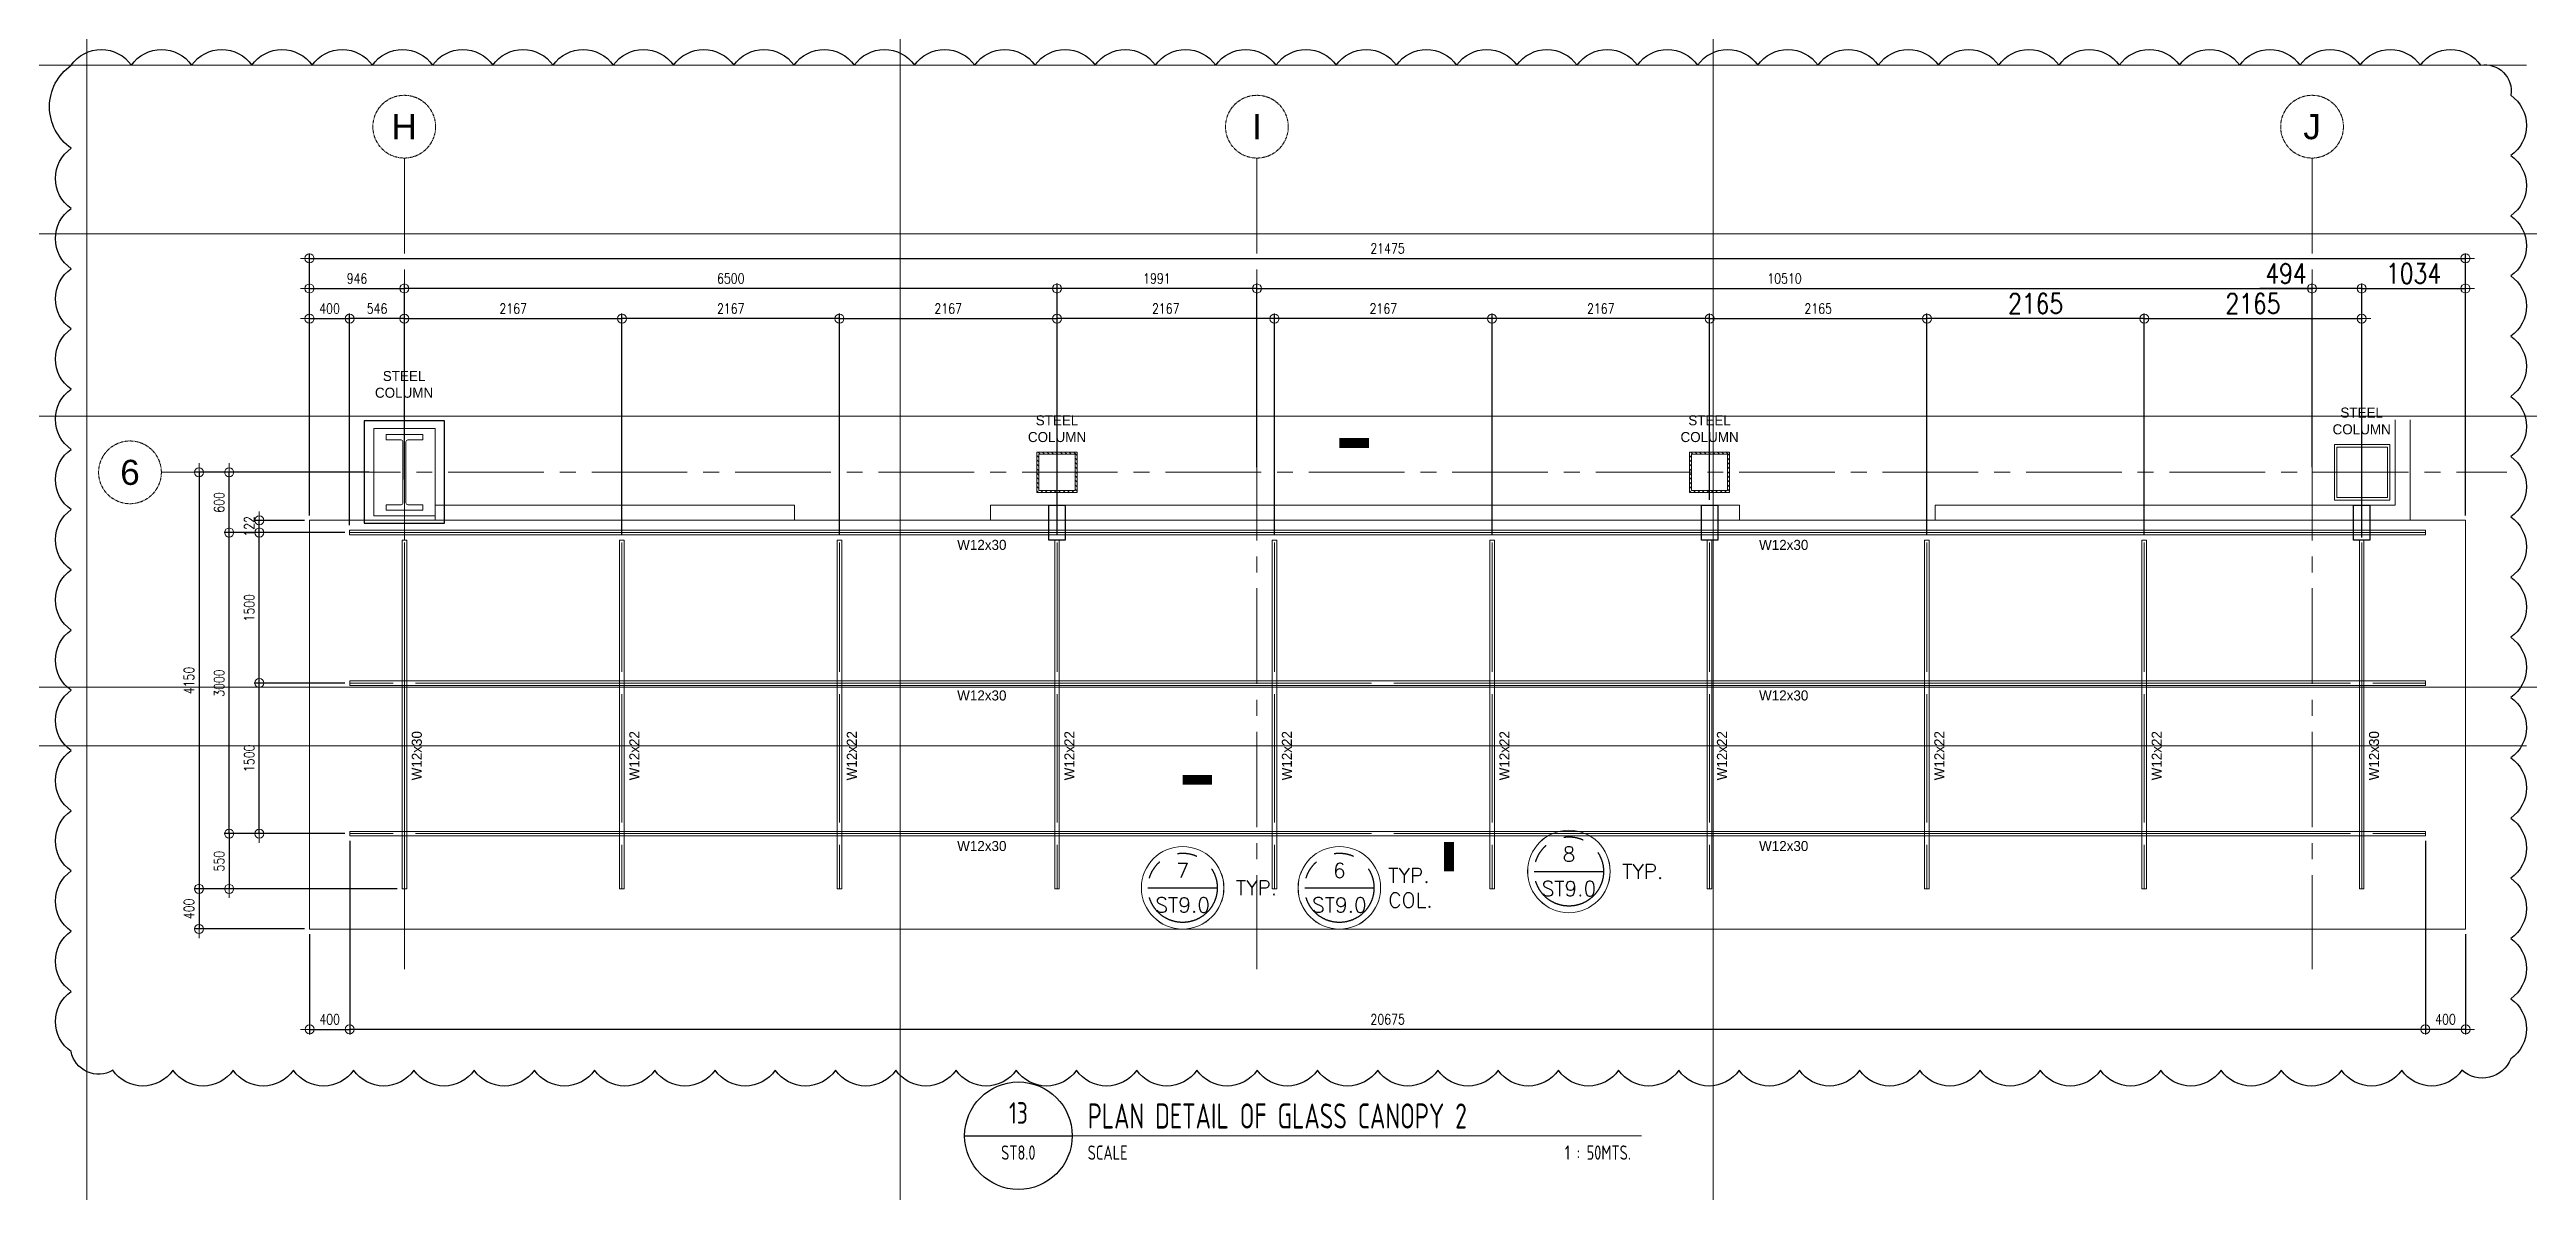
# Model space of a CAD drawing. Header units: millimetres. Extents: x 374056 to 882622, y 26363 to 140094.
# Drawn here: x 616685 to 641356, y 50036 to 61393 of the extents above; entities that cross this region are included whole.
import ezdxf
from ezdxf.enums import TextEntityAlignment as Align

# ---------------------------------------------------------------- set-up
doc = ezdxf.new("R2010")
doc.units = ezdxf.units.MM
doc.header["$MEASUREMENT"] = 0
for name, pattern in [('CENTER', [50.8, 31.75, -6.35, 6.35, -6.35]), ('CENTER2', [28.575, 19.05, -3.175, 3.175, -3.175]), ('PHANTOM2', [1.25, 0.625, -0.125, 0.125, -0.125, 0.125, -0.125])]:
    doc.linetypes.add(name, pattern=pattern)
doc.layers.get('0').update_dxf_attribs({"lineweight": 9})
for name, color, linetype, lineweight in [('A_ARCHITECTURAL BACKGROUND', 251, 'Continuous', 5), ('A_WALL', 2, 'Continuous', 15), ('BASE PLATE', 5, 'Continuous', 18), ('COLUMN', 4, 'Continuous', 20), ('HATCH @ 1', 8, 'Continuous', 5), ('PEDESTAL CONCRETE', 20, 'Continuous', 25), ('REVCLOUD', 6, 'Continuous', 25), ('S-ANNO-DIMS', 252, 'Continuous', 5), ('S-ANNO-NPLT', 7, 'Continuous', 9), ('S-Anno-Symb', 143, 'PHANTOM2', 30), ('S-Anno-Text', 52, 'Continuous', 9), ('S-BEAM', 5, 'Continuous', 9), ('S-GRID', 2, 'CENTER', 5), ('S_GRID LINES', 252, 'CENTER', 5)]:
    doc.layers.add(name, color=color, linetype=linetype, lineweight=lineweight)
doc.layers.add('S-DETL-GRID', color=62, linetype='Continuous', lineweight=9, plot=False)
doc.layers.add('TARGET-MAIN', color=1, linetype='Continuous')
doc.styles.add('ARCHITEXT', font='architxt.shx', dxfattribs={"width": 0.85})
doc.styles.add('MMTX$0$ESMX$0$X-OPTA1D', font='x-opta1d')
doc.styles.add('ROMANS', font='ROMANS.shx', dxfattribs={"width": 0.8, "height": 40})
doc.styles.add('ROMANSX', font='ROMANS.shx', dxfattribs={"height": 0.09375})
doc.styles.add('SWISS', font='swissl.ttf')
doc.dimstyles.new('ESCA50', dxfattribs={"dimtxt": 100, "dimasz": 0.6, "dimexe": 50, "dimexo": 50, "dimgap": 50, "dimtad": 1, "dimdec": 0, "dimrnd": 1, "dimdsep": 46, "dimtxsty": 'ROMANS', "dimblk1": 'ESCADIM_ARW', "dimblk2": 'ESCADIM_ARW', "dimsah": 1, "dimcen": 50, "dimclrd": 256, "dimclre": 256, "dimclrt": 3, "dimadec": 0, "dimazin": 0, "dimtfac": 1, "dimtdec": 0, "dimtofl": 0, "dimtmove": 0, "dimatfit": 3, "dimldrblk": 'ESCADIM_ARW', "dimfxl": 0, "dimtolj": 1, "dimtzin": 0, "dimarcsym": 0})

msp = doc.modelspace()

# ---------------------------------------------------------------- texts
at = {"layer": 'A_ARCHITECTURAL BACKGROUND', "color": 2, "char_height": 100, "width": 4583.8282621, "style": 'MMTX$0$ESMX$0$X-OPTA1D'}
for s, insert, attachment_point in [('STEEL\\PCOLUMN', (620216.18836, 57922.2629, -0.00141), 8), ('STEEL\\PCOLUMN', (626719.8084, 57480.7407, -0.00148), 8), ('STEEL\\PCOLUMN', (633219.8084, 57480.7407, -0.00148), 8), ('STEEL\\PCOLUMN', (639714.96451, 57557.7407, -0.00148), 8), ('W12x30', (625970.9621, 56507.73826, -0.00152), 2), ('W12x30', (633958.13362, 56507.73826, -0.00152), 2), ('W12x30', (625970.9621, 55007.73826, -0.0015), 2), ('W12x30', (633958.13362, 55007.73826, -0.0015), 2), ('W12x30', (625970.9621, 53507.73826, -0.0015), 2), ('W12x30', (633958.13362, 53507.73826, -0.0015), 2)]:
    msp.add_mtext(s, dxfattribs=dict(at, insert=insert, attachment_point=attachment_point))
at = {"layer": 'A_ARCHITECTURAL BACKGROUND', "color": 2, "char_height": 100, "width": 4583.8282621, "attachment_point": 2, "rotation": 90, "style": 'MMTX$0$ESMX$0$X-OPTA1D'}
for s, insert in [('W12x30', (620292.81084, 54357.37251, -0.00187)), ('W12x22', (622459.47751, 54357.37251, -0.00224)), ('W12x22', (624626.14417, 54357.37251, -0.00188)), ('W12x22', (626792.81084, 54357.37251, -0.00152)), ('W12x22', (628959.47751, 54357.37251, -0.00116)), ('W12x22', (631126.14417, 54357.37251, -0.0008)), ('W12x22', (633292.81084, 54357.37251, -0.00181)), ('W12x22', (635457.86288, 54357.37251, -0.0018)), ('W12x22', (637622.91492, 54357.37251, -0.00179)), ('W12x30', (639787.96695, 54357.37251, -0.00049))]:
    msp.add_mtext(s, dxfattribs=dict(at, insert=insert))
at = {"layer": 'S-Anno-Symb', "char_height": 147.645, "width": 3390.1713812, "attachment_point": 4, "style": 'ROMANSX'}
for s, insert in [('TYP.', (628501.53508, 53041.42368, -0.00068)), ('TYP.\\PCOL.', (630019.12463, 53041.42368, -0.00145)), ('TYP.', (632349.2472, 53204.24582, -0.00297))]:
    msp.add_mtext(s, dxfattribs=dict(at, insert=insert))
at = {"layer": 'S-GRID', "style": 'SWISS'}
for s, p in [('H', (620217.8084, 60624.2087, 0)), ('I', (628710.82164, 60624.2087, 0)), ('J', (639220.65124, 60624.2087, 0)), ('6', (617486.1754, 57180.40307, -0.00144))]:
    msp.add_text(s, height=250, dxfattribs=at).set_placement(p, align=Align.MIDDLE_CENTER)

# ---------------------------------------------------------------- blocks, each defined once
blk = doc.blocks.new('ESCADIM_ARW')
at = {"color": 7}
blk.add_line((-150, 0), (150, 0), dxfattribs=at)
blk.add_circle((0, 0), 75, dxfattribs=at)
blk = doc.blocks.new('*D154')
at = {"layer": 'Defpoints', "color": 0, "ltscale": 0.05, "transparency": 16777216}
for p in [(619674, 58712), (620220, 57712), (619674, 56604, 0)]:
    blk.add_point(p, dxfattribs=at)
at = {"layer": 'S-ANNO-DIMS', "lineweight": -2, "ltscale": 0.05, "transparency": 16777216}
for p, q in [((619674, 56654), (619674, 58762)), ((620220, 57762), (620220, 58762)), ((620219, 58712), (619675, 58712))]:
    blk.add_line(p, q, dxfattribs=at)
at = {"layer": 'S-ANNO-DIMS', "lineweight": -2, "ltscale": 0.05, "transparency": 16777216, "xscale": 0.6, "yscale": 0.6, "zscale": 0.6, "rotation": 180}
blk.add_blockref('ESCADIM_ARW', (619674, 58712), dxfattribs=at)
at = {"layer": 'S-ANNO-DIMS', "lineweight": -2, "ltscale": 0.05, "transparency": 16777216, "xscale": 0.6, "yscale": 0.6, "zscale": 0.6}
blk.add_blockref('ESCADIM_ARW', (620220, 58712), dxfattribs=at)
at = {"layer": 'S-ANNO-DIMS', "color": 3, "ltscale": 0.05, "transparency": 16777216, "insert": (619947, 58812), "char_height": 100, "attachment_point": 5, "style": 'ROMANS'}
blk.add_mtext('\\A1;546', dxfattribs=at)
blk = doc.blocks.new('*D155')
at = {"layer": 'Defpoints', "color": 0, "ltscale": 0.05, "transparency": 16777216}
for p in [(619674, 58712), (619274, 56702, 0), (619674, 56604, 0)]:
    blk.add_point(p, dxfattribs=at)
at = {"layer": 'S-ANNO-DIMS', "lineweight": -2, "ltscale": 0.05, "transparency": 16777216}
for p, q in [((619274, 56752), (619274, 58762)), ((619674, 56654), (619674, 58762)), ((619275, 58712), (619674, 58712))]:
    blk.add_line(p, q, dxfattribs=at)
at = {"layer": 'S-ANNO-DIMS', "lineweight": -2, "ltscale": 0.05, "transparency": 16777216, "xscale": 0.6, "yscale": 0.6, "zscale": 0.6, "rotation": 180}
blk.add_blockref('ESCADIM_ARW', (619274, 58712), dxfattribs=at)
at = {"layer": 'S-ANNO-DIMS', "lineweight": -2, "ltscale": 0.05, "transparency": 16777216, "xscale": 0.6, "yscale": 0.6, "zscale": 0.6}
blk.add_blockref('ESCADIM_ARW', (619674, 58712), dxfattribs=at)
at = {"layer": 'S-ANNO-DIMS', "color": 3, "ltscale": 0.05, "transparency": 16777216, "insert": (619474, 58812), "char_height": 100, "attachment_point": 5, "style": 'ROMANS'}
blk.add_mtext('\\A1;400', dxfattribs=at)
blk = doc.blocks.new('*D156')
at = {"layer": 'Defpoints', "color": 0, "ltscale": 0.05, "transparency": 16777216}
for p in [(620220, 59012), (620220, 57059, 0), (619274, 56702, 0)]:
    blk.add_point(p, dxfattribs=at)
at = {"layer": 'S-ANNO-DIMS', "lineweight": -2, "ltscale": 0.05, "transparency": 16777216}
for p, q in [((619274, 56752), (619274, 59062)), ((619275, 59012), (620219, 59012)), ((620220, 57109), (620220, 59062))]:
    blk.add_line(p, q, dxfattribs=at)
at = {"layer": 'S-ANNO-DIMS', "lineweight": -2, "ltscale": 0.05, "transparency": 16777216, "xscale": 0.6, "yscale": 0.6, "zscale": 0.6, "rotation": 180}
blk.add_blockref('ESCADIM_ARW', (619274, 59012), dxfattribs=at)
at = {"layer": 'S-ANNO-DIMS', "lineweight": -2, "ltscale": 0.05, "transparency": 16777216, "xscale": 0.6, "yscale": 0.6, "zscale": 0.6}
blk.add_blockref('ESCADIM_ARW', (620220, 59012), dxfattribs=at)
at = {"layer": 'S-ANNO-DIMS', "color": 3, "ltscale": 0.05, "transparency": 16777216, "insert": (619747, 59112), "char_height": 100, "attachment_point": 5, "style": 'ROMANS'}
blk.add_mtext('\\A1;946', dxfattribs=at)
blk = doc.blocks.new('*D157')
at = {"layer": 'Defpoints', "color": 0, "ltscale": 0.05, "transparency": 16777216}
for p in [(640749, 59312), (619274, 56702, 0), (640749, 56702, 0)]:
    blk.add_point(p, dxfattribs=at)
at = {"layer": 'S-ANNO-DIMS', "lineweight": -2, "ltscale": 0.05, "transparency": 16777216}
for p, q in [((619274, 56752), (619274, 59362)), ((619275, 59312), (640749, 59312)), ((640749, 56752), (640749, 59362))]:
    blk.add_line(p, q, dxfattribs=at)
at = {"layer": 'S-ANNO-DIMS', "lineweight": -2, "ltscale": 0.05, "transparency": 16777216, "xscale": 0.6, "yscale": 0.6, "zscale": 0.6, "rotation": 180}
blk.add_blockref('ESCADIM_ARW', (619274, 59312), dxfattribs=at)
at = {"layer": 'S-ANNO-DIMS', "lineweight": -2, "ltscale": 0.05, "transparency": 16777216, "xscale": 0.6, "yscale": 0.6, "zscale": 0.6}
blk.add_blockref('ESCADIM_ARW', (640749, 59312), dxfattribs=at)
at = {"layer": 'S-ANNO-DIMS', "color": 3, "ltscale": 0.05, "transparency": 16777216, "insert": (630012, 59412), "char_height": 100, "attachment_point": 5, "style": 'ROMANS'}
blk.add_mtext('\\A1;21475', dxfattribs=at)
blk = doc.blocks.new('*D158')
at = {"layer": 'Defpoints', "color": 0, "ltscale": 0.05, "transparency": 16777216}
for p in [(622386, 58712), (620220, 57557), (622386, 56506, 0)]:
    blk.add_point(p, dxfattribs=at)
at = {"layer": 'S-ANNO-DIMS', "lineweight": -2, "ltscale": 0.05, "transparency": 16777216}
for p, q in [((620220, 57607), (620220, 58762)), ((622386, 56556), (622386, 58762)), ((620220, 58712), (622386, 58712))]:
    blk.add_line(p, q, dxfattribs=at)
at = {"layer": 'S-ANNO-DIMS', "lineweight": -2, "ltscale": 0.05, "transparency": 16777216, "xscale": 0.6, "yscale": 0.6, "zscale": 0.6, "rotation": 180}
blk.add_blockref('ESCADIM_ARW', (620220, 58712), dxfattribs=at)
at = {"layer": 'S-ANNO-DIMS', "lineweight": -2, "ltscale": 0.05, "transparency": 16777216, "xscale": 0.6, "yscale": 0.6, "zscale": 0.6}
blk.add_blockref('ESCADIM_ARW', (622386, 58712), dxfattribs=at)
at = {"layer": 'S-ANNO-DIMS', "color": 3, "ltscale": 0.05, "transparency": 16777216, "insert": (621303, 58812), "char_height": 100, "attachment_point": 5, "style": 'ROMANS'}
blk.add_mtext('\\A1;2167', dxfattribs=at)
blk = doc.blocks.new('*D159')
at = {"layer": 'Defpoints', "color": 0, "ltscale": 0.05, "transparency": 16777216}
for p in [(622386, 58712), (622386, 56506, 0), (624553, 56506, 0)]:
    blk.add_point(p, dxfattribs=at)
at = {"layer": 'S-ANNO-DIMS', "lineweight": -2, "ltscale": 0.05, "transparency": 16777216}
for p, q in [((622386, 56556), (622386, 58762)), ((624553, 56556), (624553, 58762)), ((624553, 58712), (622387, 58712))]:
    blk.add_line(p, q, dxfattribs=at)
at = {"layer": 'S-ANNO-DIMS', "lineweight": -2, "ltscale": 0.05, "transparency": 16777216, "xscale": 0.6, "yscale": 0.6, "zscale": 0.6, "rotation": 180}
blk.add_blockref('ESCADIM_ARW', (622386, 58712), dxfattribs=at)
at = {"layer": 'S-ANNO-DIMS', "lineweight": -2, "ltscale": 0.05, "transparency": 16777216, "xscale": 0.6, "yscale": 0.6, "zscale": 0.6}
blk.add_blockref('ESCADIM_ARW', (624553, 58712), dxfattribs=at)
at = {"layer": 'S-ANNO-DIMS', "color": 3, "ltscale": 0.05, "transparency": 16777216, "insert": (623470, 58812), "char_height": 100, "attachment_point": 5, "style": 'ROMANS'}
blk.add_mtext('\\A1;2167', dxfattribs=at)
blk = doc.blocks.new('*D160')
at = {"layer": 'Defpoints', "color": 0, "ltscale": 0.05, "transparency": 16777216}
for p in [(626720, 58712), (626720, 56506, 0), (628886, 56506, 0)]:
    blk.add_point(p, dxfattribs=at)
at = {"layer": 'S-ANNO-DIMS', "lineweight": -2, "ltscale": 0.05, "transparency": 16777216}
for p, q in [((626720, 56556), (626720, 58762)), ((628886, 56556), (628886, 58762)), ((628886, 58712), (626720, 58712))]:
    blk.add_line(p, q, dxfattribs=at)
at = {"layer": 'S-ANNO-DIMS', "lineweight": -2, "ltscale": 0.05, "transparency": 16777216, "xscale": 0.6, "yscale": 0.6, "zscale": 0.6, "rotation": 180}
blk.add_blockref('ESCADIM_ARW', (626720, 58712), dxfattribs=at)
at = {"layer": 'S-ANNO-DIMS', "lineweight": -2, "ltscale": 0.05, "transparency": 16777216, "xscale": 0.6, "yscale": 0.6, "zscale": 0.6}
blk.add_blockref('ESCADIM_ARW', (628886, 58712), dxfattribs=at)
at = {"layer": 'S-ANNO-DIMS', "color": 3, "ltscale": 0.05, "transparency": 16777216, "insert": (627803, 58812), "char_height": 100, "attachment_point": 5, "style": 'ROMANS'}
blk.add_mtext('\\A1;2167', dxfattribs=at)
blk = doc.blocks.new('*D161')
at = {"layer": 'Defpoints', "color": 0, "ltscale": 0.05, "transparency": 16777216}
for p in [(626720, 58712), (624553, 56506, 0), (626720, 56506, 0)]:
    blk.add_point(p, dxfattribs=at)
at = {"layer": 'S-ANNO-DIMS', "lineweight": -2, "ltscale": 0.05, "transparency": 16777216}
for p, q in [((624553, 56556), (624553, 58762)), ((626720, 56556), (626720, 58762)), ((624554, 58712), (626719, 58712))]:
    blk.add_line(p, q, dxfattribs=at)
at = {"layer": 'S-ANNO-DIMS', "lineweight": -2, "ltscale": 0.05, "transparency": 16777216, "xscale": 0.6, "yscale": 0.6, "zscale": 0.6, "rotation": 180}
blk.add_blockref('ESCADIM_ARW', (624553, 58712), dxfattribs=at)
at = {"layer": 'S-ANNO-DIMS', "lineweight": -2, "ltscale": 0.05, "transparency": 16777216, "xscale": 0.6, "yscale": 0.6, "zscale": 0.6}
blk.add_blockref('ESCADIM_ARW', (626720, 58712), dxfattribs=at)
at = {"layer": 'S-ANNO-DIMS', "color": 3, "ltscale": 0.05, "transparency": 16777216, "insert": (625636, 58812), "char_height": 100, "attachment_point": 5, "style": 'ROMANS'}
blk.add_mtext('\\A1;2167', dxfattribs=at)
blk = doc.blocks.new('*D162')
at = {"layer": 'Defpoints', "color": 0, "ltscale": 0.05, "transparency": 16777216}
for p in [(635385, 58712), (635385, 56506, 0), (637550, 56506, 0)]:
    blk.add_point(p, dxfattribs=at)
at = {"layer": 'S-ANNO-DIMS', "lineweight": -2, "ltscale": 0.05, "transparency": 16777216}
for p, q in [((635385, 56556), (635385, 58762)), ((637550, 56556), (637550, 58762)), ((637549, 58712), (635385, 58712))]:
    blk.add_line(p, q, dxfattribs=at)
at = {"layer": 'S-ANNO-DIMS', "lineweight": -2, "ltscale": 0.05, "transparency": 16777216, "xscale": 0.6, "yscale": 0.6, "zscale": 0.6, "rotation": 180}
blk.add_blockref('ESCADIM_ARW', (635385, 58712), dxfattribs=at)
at = {"layer": 'S-ANNO-DIMS', "lineweight": -2, "ltscale": 0.05, "transparency": 16777216, "xscale": 0.6, "yscale": 0.6, "zscale": 0.6}
blk.add_blockref('ESCADIM_ARW', (637550, 58712), dxfattribs=at)
at = {"layer": 'S-ANNO-DIMS', "color": 3, "ltscale": 0.05, "transparency": 16777216, "insert": (636467, 58862), "char_height": 200, "attachment_point": 5, "style": 'ROMANS'}
blk.add_mtext('\\A1;2165', dxfattribs=at)
blk = doc.blocks.new('*D163')
at = {"layer": 'Defpoints', "color": 0, "ltscale": 0.05, "transparency": 16777216}
for p in [(635385, 58712), (633220, 56855, 0), (635385, 56506, 0)]:
    blk.add_point(p, dxfattribs=at)
at = {"layer": 'S-ANNO-DIMS', "lineweight": -2, "ltscale": 0.05, "transparency": 16777216}
for p, q in [((633220, 56905), (633220, 58762)), ((635385, 56556), (635385, 58762)), ((633220, 58712), (635384, 58712))]:
    blk.add_line(p, q, dxfattribs=at)
at = {"layer": 'S-ANNO-DIMS', "lineweight": -2, "ltscale": 0.05, "transparency": 16777216, "xscale": 0.6, "yscale": 0.6, "zscale": 0.6, "rotation": 180}
blk.add_blockref('ESCADIM_ARW', (633220, 58712), dxfattribs=at)
at = {"layer": 'S-ANNO-DIMS', "lineweight": -2, "ltscale": 0.05, "transparency": 16777216, "xscale": 0.6, "yscale": 0.6, "zscale": 0.6}
blk.add_blockref('ESCADIM_ARW', (635385, 58712), dxfattribs=at)
at = {"layer": 'S-ANNO-DIMS', "color": 3, "ltscale": 0.05, "transparency": 16777216, "insert": (634302, 58812), "char_height": 100, "attachment_point": 5, "style": 'ROMANS'}
blk.add_mtext('\\A1;2165', dxfattribs=at)
blk = doc.blocks.new('*D164')
at = {"layer": 'Defpoints', "color": 0, "ltscale": 0.05, "transparency": 16777216}
for p in [(631053, 58712), (633220, 56855, 0), (631053, 56506, 0)]:
    blk.add_point(p, dxfattribs=at)
at = {"layer": 'S-ANNO-DIMS', "lineweight": -2, "ltscale": 0.05, "transparency": 16777216}
for p, q in [((631053, 56556), (631053, 58762)), ((633220, 56905), (633220, 58762)), ((633219, 58712), (631054, 58712))]:
    blk.add_line(p, q, dxfattribs=at)
at = {"layer": 'S-ANNO-DIMS', "lineweight": -2, "ltscale": 0.05, "transparency": 16777216, "xscale": 0.6, "yscale": 0.6, "zscale": 0.6, "rotation": 180}
blk.add_blockref('ESCADIM_ARW', (631053, 58712), dxfattribs=at)
at = {"layer": 'S-ANNO-DIMS', "lineweight": -2, "ltscale": 0.05, "transparency": 16777216, "xscale": 0.6, "yscale": 0.6, "zscale": 0.6}
blk.add_blockref('ESCADIM_ARW', (633220, 58712), dxfattribs=at)
at = {"layer": 'S-ANNO-DIMS', "color": 3, "ltscale": 0.05, "transparency": 16777216, "insert": (632136, 58812), "char_height": 100, "attachment_point": 5, "style": 'ROMANS'}
blk.add_mtext('\\A1;2167', dxfattribs=at)
blk = doc.blocks.new('*D165')
at = {"layer": 'Defpoints', "color": 0, "ltscale": 0.05, "transparency": 16777216}
for p in [(639715, 58712), (637550, 56506, 0), (639715, 56481, 0)]:
    blk.add_point(p, dxfattribs=at)
at = {"layer": 'S-ANNO-DIMS', "lineweight": -2, "ltscale": 0.05, "transparency": 16777216}
for p, q in [((637550, 56556), (637550, 58762)), ((639715, 56531), (639715, 58762)), ((637551, 58712), (639714, 58712))]:
    blk.add_line(p, q, dxfattribs=at)
at = {"layer": 'S-ANNO-DIMS', "lineweight": -2, "ltscale": 0.05, "transparency": 16777216, "xscale": 0.6, "yscale": 0.6, "zscale": 0.6, "rotation": 180}
blk.add_blockref('ESCADIM_ARW', (637550, 58712), dxfattribs=at)
at = {"layer": 'S-ANNO-DIMS', "lineweight": -2, "ltscale": 0.05, "transparency": 16777216, "xscale": 0.6, "yscale": 0.6, "zscale": 0.6}
blk.add_blockref('ESCADIM_ARW', (639715, 58712), dxfattribs=at)
at = {"layer": 'S-ANNO-DIMS', "color": 3, "ltscale": 0.05, "transparency": 16777216, "insert": (638632, 58862), "char_height": 200, "attachment_point": 5, "style": 'ROMANS'}
blk.add_mtext('\\A1;2165', dxfattribs=at)
blk = doc.blocks.new('*D166')
at = {"layer": 'Defpoints', "color": 0, "ltscale": 0.05, "transparency": 16777216}
for p in [(620220, 59012), (620220, 57848, 0), (626720, 56506, 0)]:
    blk.add_point(p, dxfattribs=at)
at = {"layer": 'S-ANNO-DIMS', "lineweight": -2, "ltscale": 0.05, "transparency": 16777216}
for p, q in [((620220, 57898), (620220, 59062)), ((626719, 59012), (620220, 59012)), ((626720, 56556), (626720, 59062))]:
    blk.add_line(p, q, dxfattribs=at)
at = {"layer": 'S-ANNO-DIMS', "lineweight": -2, "ltscale": 0.05, "transparency": 16777216, "xscale": 0.6, "yscale": 0.6, "zscale": 0.6, "rotation": 180}
blk.add_blockref('ESCADIM_ARW', (620220, 59012), dxfattribs=at)
at = {"layer": 'S-ANNO-DIMS', "lineweight": -2, "ltscale": 0.05, "transparency": 16777216, "xscale": 0.6, "yscale": 0.6, "zscale": 0.6}
blk.add_blockref('ESCADIM_ARW', (626720, 59012), dxfattribs=at)
at = {"layer": 'S-ANNO-DIMS', "color": 3, "ltscale": 0.05, "transparency": 16777216, "insert": (623470, 59112), "char_height": 100, "attachment_point": 5, "style": 'ROMANS'}
blk.add_mtext('\\A1;6500', dxfattribs=at)
blk = doc.blocks.new('*D167')
at = {"layer": 'Defpoints', "color": 0, "ltscale": 0.05, "transparency": 16777216}
for p in [(639221, 59012), (628711, 57181, 0), (639221, 57181, 0)]:
    blk.add_point(p, dxfattribs=at)
at = {"layer": 'S-ANNO-DIMS', "lineweight": -2, "ltscale": 0.05, "transparency": 16777216}
for p, q in [((628711, 57231), (628711, 59062)), ((628711, 59012), (639220, 59012)), ((639221, 57231), (639221, 59062))]:
    blk.add_line(p, q, dxfattribs=at)
at = {"layer": 'S-ANNO-DIMS', "lineweight": -2, "ltscale": 0.05, "transparency": 16777216, "xscale": 0.6, "yscale": 0.6, "zscale": 0.6, "rotation": 180}
blk.add_blockref('ESCADIM_ARW', (628711, 59012), dxfattribs=at)
at = {"layer": 'S-ANNO-DIMS', "lineweight": -2, "ltscale": 0.05, "transparency": 16777216, "xscale": 0.6, "yscale": 0.6, "zscale": 0.6}
blk.add_blockref('ESCADIM_ARW', (639221, 59012), dxfattribs=at)
at = {"layer": 'S-ANNO-DIMS', "color": 3, "ltscale": 0.05, "transparency": 16777216, "insert": (633966, 59112), "char_height": 100, "attachment_point": 5, "style": 'ROMANS'}
blk.add_mtext('\\A1;10510', dxfattribs=at)
blk = doc.blocks.new('*D168')
at = {"layer": 'Defpoints', "color": 0, "ltscale": 0.05, "transparency": 16777216}
for p in [(639221, 59012), (639221, 57181, 0), (639715, 56481, 0)]:
    blk.add_point(p, dxfattribs=at)
at = {"layer": 'S-ANNO-DIMS', "lineweight": -2, "ltscale": 0.05, "transparency": 16777216}
for p, q in [((639221, 59012), (638701, 59012)), ((639221, 57231), (639221, 59062)), ((639714, 59012), (639221, 59012)), ((639715, 56531), (639715, 59062))]:
    blk.add_line(p, q, dxfattribs=at)
at = {"layer": 'S-ANNO-DIMS', "lineweight": -2, "ltscale": 0.05, "transparency": 16777216, "xscale": 0.6, "yscale": 0.6, "zscale": 0.6, "rotation": 180}
blk.add_blockref('ESCADIM_ARW', (639221, 59012), dxfattribs=at)
at = {"layer": 'S-ANNO-DIMS', "lineweight": -2, "ltscale": 0.05, "transparency": 16777216, "xscale": 0.6, "yscale": 0.6, "zscale": 0.6}
blk.add_blockref('ESCADIM_ARW', (639715, 59012), dxfattribs=at)
at = {"layer": 'S-ANNO-DIMS', "color": 3, "ltscale": 0.05, "transparency": 16777216, "insert": (638961, 59162), "char_height": 200, "attachment_point": 5, "style": 'ROMANS'}
blk.add_mtext('\\A1;494', dxfattribs=at)
blk = doc.blocks.new('*D169')
at = {"layer": 'Defpoints', "color": 0, "ltscale": 0.05, "transparency": 16777216}
for p in [(618774, 55081), (619676, 55081, 0), (619676, 53581, 0)]:
    blk.add_point(p, dxfattribs=at)
at = {"layer": 'S-ANNO-DIMS', "lineweight": -2, "ltscale": 0.05, "transparency": 16777216}
for p, q in [((619626, 55081), (618724, 55081)), ((618774, 53581), (618774, 55080)), ((619626, 53581), (618724, 53581))]:
    blk.add_line(p, q, dxfattribs=at)
at = {"layer": 'S-ANNO-DIMS', "lineweight": -2, "ltscale": 0.05, "transparency": 16777216, "xscale": 0.6, "yscale": 0.6, "zscale": 0.6}
for p, rotation in [((618774, 55081), 90), ((618774, 53581), 270)]:
    blk.add_blockref('ESCADIM_ARW', p, dxfattribs=dict(at, rotation=rotation))
at = {"layer": 'S-ANNO-DIMS', "color": 3, "ltscale": 0.05, "transparency": 16777216, "insert": (618674, 54331), "char_height": 100, "attachment_point": 5, "rotation": 90, "style": 'ROMANS'}
blk.add_mtext('\\A1;1500', dxfattribs=at)
blk = doc.blocks.new('*D170')
at = {"layer": 'Defpoints', "color": 0, "ltscale": 0.05, "transparency": 16777216}
for p in [(618774, 56581), (619675, 56581, 0), (619676, 55081, 0)]:
    blk.add_point(p, dxfattribs=at)
at = {"layer": 'S-ANNO-DIMS', "lineweight": -2, "ltscale": 0.05, "transparency": 16777216}
for p, q in [((619625, 56581), (618724, 56581)), ((618774, 55081), (618774, 56580)), ((619626, 55081), (618724, 55081))]:
    blk.add_line(p, q, dxfattribs=at)
at = {"layer": 'S-ANNO-DIMS', "lineweight": -2, "ltscale": 0.05, "transparency": 16777216, "xscale": 0.6, "yscale": 0.6, "zscale": 0.6}
for p, rotation in [((618774, 56581), 90), ((618774, 55081), 270)]:
    blk.add_blockref('ESCADIM_ARW', p, dxfattribs=dict(at, rotation=rotation))
at = {"layer": 'S-ANNO-DIMS', "color": 3, "ltscale": 0.05, "transparency": 16777216, "insert": (618674, 55831), "char_height": 100, "attachment_point": 5, "rotation": 90, "style": 'ROMANS'}
blk.add_mtext('\\A1;1500', dxfattribs=at)
blk = doc.blocks.new('*D171')
at = {"layer": 'Defpoints', "color": 0, "ltscale": 0.05, "transparency": 16777216}
for p in [(619676, 53581, 0), (618474, 53031), (620197, 53031, 0)]:
    blk.add_point(p, dxfattribs=at)
at = {"layer": 'S-ANNO-DIMS', "lineweight": -2, "ltscale": 0.05, "transparency": 16777216}
for p, q in [((619626, 53581), (618424, 53581)), ((618474, 53580), (618474, 53031)), ((620147, 53031), (618424, 53031))]:
    blk.add_line(p, q, dxfattribs=at)
at = {"layer": 'S-ANNO-DIMS', "lineweight": -2, "ltscale": 0.05, "transparency": 16777216, "xscale": 0.6, "yscale": 0.6, "zscale": 0.6}
for p, rotation in [((618474, 53581), 90), ((618474, 53031), 270)]:
    blk.add_blockref('ESCADIM_ARW', p, dxfattribs=dict(at, rotation=rotation))
at = {"layer": 'S-ANNO-DIMS', "color": 3, "ltscale": 0.05, "transparency": 16777216, "insert": (618374, 53306), "char_height": 100, "attachment_point": 5, "rotation": 90, "style": 'ROMANS'}
blk.add_mtext('\\A1;550', dxfattribs=at)
blk = doc.blocks.new('*D172')
at = {"layer": 'Defpoints', "color": 0, "ltscale": 0.05, "transparency": 16777216}
for p in [(619916, 57181, 0), (618174, 53031), (620197, 53031, 0)]:
    blk.add_point(p, dxfattribs=at)
at = {"layer": 'S-ANNO-DIMS', "lineweight": -2, "ltscale": 0.05, "transparency": 16777216}
for p, q in [((619866, 57181), (618124, 57181)), ((618174, 57180), (618174, 53031)), ((620147, 53031), (618124, 53031))]:
    blk.add_line(p, q, dxfattribs=at)
at = {"layer": 'S-ANNO-DIMS', "lineweight": -2, "ltscale": 0.05, "transparency": 16777216, "xscale": 0.6, "yscale": 0.6, "zscale": 0.6}
for p, rotation in [((618174, 57181), 90), ((618174, 53031), 270)]:
    blk.add_blockref('ESCADIM_ARW', p, dxfattribs=dict(at, rotation=rotation))
at = {"layer": 'S-ANNO-DIMS', "color": 3, "ltscale": 0.05, "transparency": 16777216, "insert": (618074, 55106), "char_height": 100, "attachment_point": 5, "rotation": 90, "style": 'ROMANS'}
blk.add_mtext('\\A1;4150', dxfattribs=at)
blk = doc.blocks.new('*D173')
at = {"layer": 'Defpoints', "color": 0, "ltscale": 0.05, "transparency": 16777216}
for p in [(618474, 56581), (619675, 56581, 0), (619675, 53581, 0)]:
    blk.add_point(p, dxfattribs=at)
at = {"layer": 'S-ANNO-DIMS', "lineweight": -2, "ltscale": 0.05, "transparency": 16777216}
for p, q in [((619625, 56581), (618424, 56581)), ((618474, 53581), (618474, 56580)), ((619625, 53581), (618424, 53581))]:
    blk.add_line(p, q, dxfattribs=at)
at = {"layer": 'S-ANNO-DIMS', "lineweight": -2, "ltscale": 0.05, "transparency": 16777216, "xscale": 0.6, "yscale": 0.6, "zscale": 0.6}
for p, rotation in [((618474, 56581), 90), ((618474, 53581), 270)]:
    blk.add_blockref('ESCADIM_ARW', p, dxfattribs=dict(at, rotation=rotation))
at = {"layer": 'S-ANNO-DIMS', "color": 3, "ltscale": 0.05, "transparency": 16777216, "insert": (618374, 55081), "char_height": 100, "attachment_point": 5, "rotation": 90, "style": 'ROMANS'}
blk.add_mtext('\\A1;3000', dxfattribs=at)
blk = doc.blocks.new('*D174')
at = {"layer": 'Defpoints', "color": 0, "ltscale": 0.05, "transparency": 16777216}
for p in [(618774, 56702), (619275, 56702, 0), (619675, 56581, 0)]:
    blk.add_point(p, dxfattribs=at)
at = {"layer": 'S-ANNO-DIMS', "lineweight": -2, "ltscale": 0.05, "transparency": 16777216}
for p, q in [((619225, 56702), (618724, 56702)), ((619625, 56581), (618724, 56581)), ((618774, 56581), (618774, 56702))]:
    blk.add_line(p, q, dxfattribs=at)
at = {"layer": 'S-ANNO-DIMS', "lineweight": -2, "ltscale": 0.05, "transparency": 16777216, "xscale": 0.6, "yscale": 0.6, "zscale": 0.6}
for p, rotation in [((618774, 56702), 90), ((618774, 56581), 270)]:
    blk.add_blockref('ESCADIM_ARW', p, dxfattribs=dict(at, rotation=rotation))
at = {"layer": 'S-ANNO-DIMS', "color": 3, "ltscale": 0.05, "transparency": 16777216, "insert": (618674, 56642), "char_height": 100, "attachment_point": 5, "rotation": 90, "style": 'ROMANS'}
blk.add_mtext('\\A1;122', dxfattribs=at)
blk = doc.blocks.new('*D175')
at = {"layer": 'Defpoints', "color": 0, "ltscale": 0.05, "transparency": 16777216}
for p in [(620197, 53031, 0), (618174, 52631), (619275, 52631, 0)]:
    blk.add_point(p, dxfattribs=at)
at = {"layer": 'S-ANNO-DIMS', "lineweight": -2, "ltscale": 0.05, "transparency": 16777216}
for p, q in [((620147, 53031), (618124, 53031)), ((618174, 53030), (618174, 52631)), ((619225, 52631), (618124, 52631))]:
    blk.add_line(p, q, dxfattribs=at)
at = {"layer": 'S-ANNO-DIMS', "lineweight": -2, "ltscale": 0.05, "transparency": 16777216, "xscale": 0.6, "yscale": 0.6, "zscale": 0.6}
for p, rotation in [((618174, 53031), 90), ((618174, 52631), 270)]:
    blk.add_blockref('ESCADIM_ARW', p, dxfattribs=dict(at, rotation=rotation))
at = {"layer": 'S-ANNO-DIMS', "color": 3, "ltscale": 0.05, "transparency": 16777216, "insert": (618074, 52831), "char_height": 100, "attachment_point": 5, "rotation": 90, "style": 'ROMANS'}
blk.add_mtext('\\A1;400', dxfattribs=at)
blk = doc.blocks.new('*D176')
at = {"layer": 'Defpoints', "color": 0, "ltscale": 0.05, "transparency": 16777216}
for p in [(626720, 59012), (628711, 57181, 0), (626720, 56506, 0)]:
    blk.add_point(p, dxfattribs=at)
at = {"layer": 'S-ANNO-DIMS', "lineweight": -2, "ltscale": 0.05, "transparency": 16777216}
for p, q in [((626720, 56556), (626720, 59062)), ((628710, 59012), (626720, 59012)), ((628711, 57231), (628711, 59062))]:
    blk.add_line(p, q, dxfattribs=at)
at = {"layer": 'S-ANNO-DIMS', "lineweight": -2, "ltscale": 0.05, "transparency": 16777216, "xscale": 0.6, "yscale": 0.6, "zscale": 0.6, "rotation": 180}
blk.add_blockref('ESCADIM_ARW', (626720, 59012), dxfattribs=at)
at = {"layer": 'S-ANNO-DIMS', "lineweight": -2, "ltscale": 0.05, "transparency": 16777216, "xscale": 0.6, "yscale": 0.6, "zscale": 0.6}
blk.add_blockref('ESCADIM_ARW', (628711, 59012), dxfattribs=at)
at = {"layer": 'S-ANNO-DIMS', "color": 3, "ltscale": 0.05, "transparency": 16777216, "insert": (627715, 59112), "char_height": 100, "attachment_point": 5, "style": 'ROMANS'}
blk.add_mtext('\\A1;1991', dxfattribs=at)
blk = doc.blocks.new('*D177')
at = {"layer": 'Defpoints', "color": 0, "ltscale": 0.05, "transparency": 16777216}
for p in [(640749, 59012), (640749, 56702, 0), (639715, 56481, 0)]:
    blk.add_point(p, dxfattribs=at)
at = {"layer": 'S-ANNO-DIMS', "lineweight": -2, "ltscale": 0.05, "transparency": 16777216}
for p, q in [((639715, 56531), (639715, 59062)), ((639716, 59012), (640749, 59012)), ((640749, 56752), (640749, 59062))]:
    blk.add_line(p, q, dxfattribs=at)
at = {"layer": 'S-ANNO-DIMS', "lineweight": -2, "ltscale": 0.05, "transparency": 16777216, "xscale": 0.6, "yscale": 0.6, "zscale": 0.6, "rotation": 180}
blk.add_blockref('ESCADIM_ARW', (639715, 59012), dxfattribs=at)
at = {"layer": 'S-ANNO-DIMS', "lineweight": -2, "ltscale": 0.05, "transparency": 16777216, "xscale": 0.6, "yscale": 0.6, "zscale": 0.6}
blk.add_blockref('ESCADIM_ARW', (640749, 59012), dxfattribs=at)
at = {"layer": 'S-ANNO-DIMS', "color": 3, "ltscale": 0.05, "transparency": 16777216, "insert": (640232, 59162), "char_height": 200, "attachment_point": 5, "style": 'ROMANS'}
blk.add_mtext('\\A1;1034', dxfattribs=at)
blk = doc.blocks.new('*D178')
at = {"layer": 'Defpoints', "color": 0, "ltscale": 0.05, "transparency": 16777216}
for p in [(619675, 53558, 0), (640350, 53558, 0), (619675, 51631)]:
    blk.add_point(p, dxfattribs=at)
at = {"layer": 'S-ANNO-DIMS', "lineweight": -2, "ltscale": 0.05, "transparency": 16777216}
for p, q in [((619675, 53508), (619675, 51581)), ((640350, 53508), (640350, 51581)), ((640350, 51631), (619676, 51631))]:
    blk.add_line(p, q, dxfattribs=at)
at = {"layer": 'S-ANNO-DIMS', "lineweight": -2, "ltscale": 0.05, "transparency": 16777216, "xscale": 0.6, "yscale": 0.6, "zscale": 0.6, "rotation": 180}
blk.add_blockref('ESCADIM_ARW', (619675, 51631), dxfattribs=at)
at = {"layer": 'S-ANNO-DIMS', "lineweight": -2, "ltscale": 0.05, "transparency": 16777216, "xscale": 0.6, "yscale": 0.6, "zscale": 0.6}
blk.add_blockref('ESCADIM_ARW', (640350, 51631), dxfattribs=at)
at = {"layer": 'S-ANNO-DIMS', "color": 3, "ltscale": 0.05, "transparency": 16777216, "insert": (630013, 51731), "char_height": 100, "attachment_point": 5, "style": 'ROMANS'}
blk.add_mtext('\\A1;20675', dxfattribs=at)
blk = doc.blocks.new('*D179')
at = {"layer": 'Defpoints', "color": 0, "ltscale": 0.05, "transparency": 16777216}
for p in [(619675, 53558, 0), (619275, 52631, 0), (619675, 51631)]:
    blk.add_point(p, dxfattribs=at)
at = {"layer": 'S-ANNO-DIMS', "lineweight": -2, "ltscale": 0.05, "transparency": 16777216}
for p, q in [((619675, 53508), (619675, 51581)), ((619275, 52581), (619275, 51581)), ((619276, 51631), (619675, 51631))]:
    blk.add_line(p, q, dxfattribs=at)
at = {"layer": 'S-ANNO-DIMS', "lineweight": -2, "ltscale": 0.05, "transparency": 16777216, "xscale": 0.6, "yscale": 0.6, "zscale": 0.6, "rotation": 180}
blk.add_blockref('ESCADIM_ARW', (619275, 51631), dxfattribs=at)
at = {"layer": 'S-ANNO-DIMS', "lineweight": -2, "ltscale": 0.05, "transparency": 16777216, "xscale": 0.6, "yscale": 0.6, "zscale": 0.6}
blk.add_blockref('ESCADIM_ARW', (619675, 51631), dxfattribs=at)
at = {"layer": 'S-ANNO-DIMS', "color": 3, "ltscale": 0.05, "transparency": 16777216, "insert": (619475, 51731), "char_height": 100, "attachment_point": 5, "style": 'ROMANS'}
blk.add_mtext('\\A1;400', dxfattribs=at)
blk = doc.blocks.new('*D180')
at = {"layer": 'Defpoints', "color": 0, "ltscale": 0.05, "transparency": 16777216}
for p in [(640350, 53558, 0), (640750, 52631, 0), (640350, 51631)]:
    blk.add_point(p, dxfattribs=at)
at = {"layer": 'S-ANNO-DIMS', "lineweight": -2, "ltscale": 0.05, "transparency": 16777216}
for p, q in [((640350, 53508), (640350, 51581)), ((640750, 52581), (640750, 51581)), ((640750, 51631), (640351, 51631))]:
    blk.add_line(p, q, dxfattribs=at)
at = {"layer": 'S-ANNO-DIMS', "lineweight": -2, "ltscale": 0.05, "transparency": 16777216, "xscale": 0.6, "yscale": 0.6, "zscale": 0.6, "rotation": 180}
blk.add_blockref('ESCADIM_ARW', (640350, 51631), dxfattribs=at)
at = {"layer": 'S-ANNO-DIMS', "lineweight": -2, "ltscale": 0.05, "transparency": 16777216, "xscale": 0.6, "yscale": 0.6, "zscale": 0.6}
blk.add_blockref('ESCADIM_ARW', (640750, 51631), dxfattribs=at)
at = {"layer": 'S-ANNO-DIMS', "color": 3, "ltscale": 0.05, "transparency": 16777216, "insert": (640550, 51731), "char_height": 100, "attachment_point": 5, "style": 'ROMANS'}
blk.add_mtext('\\A1;400', dxfattribs=at)
blk = doc.blocks.new('*D181')
at = {"layer": 'Defpoints', "color": 0, "ltscale": 0.05, "transparency": 16777216}
for p in [(618474, 57181), (619919, 57181, 0), (619674, 56581, 0)]:
    blk.add_point(p, dxfattribs=at)
at = {"layer": 'S-ANNO-DIMS', "lineweight": -2, "ltscale": 0.05, "transparency": 16777216}
for p, q in [((619869, 57181), (618424, 57181)), ((618474, 56581), (618474, 57180)), ((619624, 56581), (618424, 56581))]:
    blk.add_line(p, q, dxfattribs=at)
at = {"layer": 'S-ANNO-DIMS', "lineweight": -2, "ltscale": 0.05, "transparency": 16777216, "xscale": 0.6, "yscale": 0.6, "zscale": 0.6}
for p, rotation in [((618474, 57181), 90), ((618474, 56581), 270)]:
    blk.add_blockref('ESCADIM_ARW', p, dxfattribs=dict(at, rotation=rotation))
at = {"layer": 'S-ANNO-DIMS', "color": 3, "ltscale": 0.05, "transparency": 16777216, "insert": (618374, 56881), "char_height": 100, "attachment_point": 5, "rotation": 90, "style": 'ROMANS'}
blk.add_mtext('\\A1;600', dxfattribs=at)
blk = doc.blocks.new('*D182')
at = {"layer": 'Defpoints', "color": 0, "ltscale": 0.05, "transparency": 16777216}
for p in [(628886, 58712), (628886, 56506, 0), (631053, 56506, 0)]:
    blk.add_point(p, dxfattribs=at)
at = {"layer": 'S-ANNO-DIMS', "lineweight": -2, "ltscale": 0.05, "transparency": 16777216}
for p, q in [((628886, 56556), (628886, 58762)), ((631053, 56556), (631053, 58762)), ((631053, 58712), (628887, 58712))]:
    blk.add_line(p, q, dxfattribs=at)
at = {"layer": 'S-ANNO-DIMS', "lineweight": -2, "ltscale": 0.05, "transparency": 16777216, "xscale": 0.6, "yscale": 0.6, "zscale": 0.6, "rotation": 180}
blk.add_blockref('ESCADIM_ARW', (628886, 58712), dxfattribs=at)
at = {"layer": 'S-ANNO-DIMS', "lineweight": -2, "ltscale": 0.05, "transparency": 16777216, "xscale": 0.6, "yscale": 0.6, "zscale": 0.6}
blk.add_blockref('ESCADIM_ARW', (631053, 58712), dxfattribs=at)
at = {"layer": 'S-ANNO-DIMS', "color": 3, "ltscale": 0.05, "transparency": 16777216, "insert": (629970, 58812), "char_height": 100, "attachment_point": 5, "style": 'ROMANS'}
blk.add_mtext('\\A1;2167', dxfattribs=at)
blk = doc.blocks.new('Bubble')
at = {"layer": 'S-ANNO-NPLT'}
blk.add_circle((0, 0), 0.261, dxfattribs=at)
at = {"layer": 'S-Anno-Symb', "color": 0}
blk.add_line((-0.219, 0), (0.219, 0), dxfattribs=at)
blk.add_circle((0, 0), 0.219, dxfattribs=at)
at = {"layer": 'S-Anno-Symb', "style": 'ROMANSX'}
for tag, p in [('1', (0, 0.109)), ('S1', (0, -0.109))]:
    blk.add_attdef(tag, text='', height=0.0937, dxfattribs=at).set_placement(p, align=Align.MIDDLE_CENTER)
at = {"layer": 'S-Anno-Symb', "style": 'ROMANSX', "width": 1.018385, "flags": 8}
blk.add_attdef('LONG', text='', height=0.0937, dxfattribs=at).set_placement((-0.18, -0.125), (0.18, -0.125), align=Align.FIT)
blk = doc.blocks.new('TARGET-DWGLABEL')
at = {"layer": 'TARGET-MAIN'}
blk.add_line((-7.5, 0), (7.5, 0), dxfattribs=at)
blk.add_circle((0, 0), 7.5, dxfattribs=at)
at = {"layer": 'TARGET-MAIN', "color": 2, "style": 'ARCHITEXT', "width": 0.85}
blk.add_text('SCALE', height=2, dxfattribs=at).set_placement((9.66, -2.36), align=Align.MIDDLE_LEFT)
at = {"layer": 'TARGET-MAIN', "color": 6, "style": 'ARCHITEXT', "width": 0.85}
blk.add_attdef('DRAWING_TITLE', text='', height=5, dxfattribs=at).set_placement((9.08, 4.41), align=Align.MIDDLE_LEFT)
at = {"layer": 'TARGET-MAIN', "color": 4, "style": 'ARCHITEXT', "width": 0.85}
blk.add_attdef('DWG_NO.', text='', height=3, dxfattribs=at).set_placement((0, 3.17), align=Align.MIDDLE_CENTER)
at = {"layer": 'TARGET-MAIN', "color": 3, "style": 'ARCHITEXT', "width": 0.85}
blk.add_attdef('SHT_NO.', text='', height=2, dxfattribs=at).set_placement((-0.02, -2.36), align=Align.MIDDLE_CENTER)
at = {"layer": 'TARGET-MAIN', "color": 2, "style": 'ARCHITEXT', "width": 0.85}
blk.add_attdef('SCALE', text='', height=2, dxfattribs=at).set_placement((69.6, -2.36), align=Align.MIDDLE_RIGHT)

# ---------------------------------------------------------------- dimensions: what is measured, and where the dimension line sits
at = {"layer": 'S-ANNO-DIMS', "ltscale": 0.05}
for base, p1, p2, picture, middle in [((640749.26366, 59311.7087, -0.00148), (619274.13702, 56702.37251, -0.00224), (640749.26366, 56701.90034, -0.00147), '*D157', (630011.70034, 59411.7087, -0.00148)), ((620219.8084, 59011.7087, -0.00148), (619274.13702, 56702.37251, -0.00224), (620219.8084, 57058.83439, -0.00196), '*D156', (619746.97271, 59111.7087, -0.00148)), ((639220.65124, 59011.7087, -0.00148), (628710.82164, 57180.7407, -0.00078), (639220.65124, 57180.7407, -0.00143), '*D167', (633965.73644, 59111.7087, -0.00148)), ((619674.13702, 58711.7087, -0.00148), (619274.13702, 56702.37251, -0.00224), (619674.13702, 56603.74314, -0.00196), '*D155', (619474.13702, 58811.7087, -0.00148)), ((622386.47507, 58711.7087, -0.00148), (620219.8084, 57556.7877, -0.00148), (622386.47507, 56505.71979, -0.00244), '*D158', (621303.14173, 58811.7087, -0.00148)), ((626719.8084, 58711.7087, -0.00148), (624553.14173, 56505.71979, -0.00208), (626719.8084, 56505.71979, -0.00172), '*D161', (625636.47507, 58811.7087, -0.00148)), ((635384.86044, 58711.7087, -0.00148), (633219.8084, 56854.57953, -0.00172), (635384.86044, 56505.71979, -0.00199), '*D163', (634302.33442, 58811.7087, -0.00148))]:
    dim = msp.add_linear_dim(base=base, p1=p1, p2=p2, dimstyle='ESCA50', dxfattribs=at)
    dim.commit()
    dim.dimension.update_dxf_attribs({"geometry": picture, "text_midpoint": middle})
for base, p1, p2, picture, middle in [((639220.65124, 59011.7087, -0.00148), (639714.96451, 56480.7407, -0.00095), (639220.65124, 57180.7407, -0.00143), '*D168', (638960.52743, 59161.7087, -0.00148)), ((635384.86044, 58711.7087, -0.00148), (637549.91248, 56505.71979, -0.00198), (635384.86044, 56505.71979, -0.00199), '*D162', (636467.38646, 58861.7087, -0.00148))]:
    dim = msp.add_linear_dim(base=base, p1=p1, p2=p2, angle=180, dimstyle='ESCA50', override={"dimtxsty": 'ROMANS'}, dxfattribs=at)
    dim.commit()
    dim.dimension.update_dxf_attribs({"geometry": picture, "text_midpoint": middle})
for base, p1, p2, picture, middle in [((640749.26366, 59011.7087, -0.00148), (639714.96451, 56480.7407, -0.00095), (640749.26366, 56701.90034, -0.00147), '*D177', (640232.11409, 59161.7087, -0.00148)), ((639714.96451, 58711.7087, -0.00148), (637549.91248, 56505.71979, -0.00198), (639714.96451, 56480.7407, -0.00095), '*D165', (638632.43849, 58861.7087, -0.00148))]:
    dim = msp.add_linear_dim(base=base, p1=p1, p2=p2, dimstyle='ESCA50', override={"dimtxsty": 'ROMANS'}, dxfattribs=at)
    dim.commit()
    dim.dimension.update_dxf_attribs({"geometry": picture, "text_midpoint": middle})
for base, p1, p2, angle, picture, middle in [((620219.8084, 59011.7087, -0.00148), (626719.8084, 56505.71979, -0.00172), (620219.8084, 57847.95375, -0.00143), 180, '*D166', (623469.8084, 59111.7087, -0.00148)), ((626719.8084, 59011.7087, -0.00148), (628710.82164, 57180.7407, -0.00078), (626719.8084, 56505.71979, -0.00172), 180, '*D176', (627715.31502, 59111.7087, -0.00148)), ((619674.13702, 58711.7087, -0.00148), (620219.8084, 57711.7087, -0.00148), (619674.13702, 56603.74314, -0.00196), 180, '*D154', (619946.97271, 58811.7087, -0.00148)), ((622386.47507, 58711.7087, -0.00148), (624553.14173, 56505.71979, -0.00208), (622386.47507, 56505.71979, -0.00244), 180, '*D159', (623469.8084, 58811.7087, -0.00148)), ((626719.8084, 58711.7087, -0.00148), (628886.47507, 56505.71979, -0.00136), (626719.8084, 56505.71979, -0.00172), 180, '*D160', (627803.14173, 58811.7087, -0.00148)), ((628886.47507, 58711.7087, -0.00148), (631053.14173, 56505.71979, -0.001), (628886.47507, 56505.71979, -0.00136), 180, '*D182', (629969.8084, 58811.7087, -0.00148)), ((631053.14173, 58711.7087, -0.00148), (633219.8084, 56854.57953, -0.00172), (631053.14173, 56505.71979, -0.001), 180, '*D164', (632136.47507, 58811.7087, -0.00148)), ((618174.13702, 53030.7407, -0.00147), (619915.50056, 57180.7407, -0.00144), (620196.80596, 53030.7407, -0.00207), 90, '*D172', (618074.13702, 55105.7407, -0.00147)), ((618474.13702, 57180.7407, -0.00147), (619674.13702, 56580.7407, -0.00224), (619918.82623, 57180.7407, -0.00144), 270, '*D181', (618374.13702, 56880.7407, -0.00147)), ((618474.13702, 56580.7407, -0.00147), (619675.13702, 53580.7407, -0.00196), (619675.13702, 56580.7407, -0.00144), 90, '*D173', (618374.13702, 55080.7407, -0.00147)), ((618774.13702, 56580.7407, -0.00147), (619676.13702, 55080.7407, -0.0022), (619675.13702, 56580.7407, -0.00144), 90, '*D170', (618674.13702, 55830.7407, -0.00147)), ((618774.13702, 55080.7407, -0.00197), (619676.13702, 53580.7407, -0.0022), (619676.13702, 55080.7407, -0.0022), 90, '*D169', (618674.13702, 54330.7407, -0.00197)), ((618474.13702, 53030.7407, -0.00144), (619676.13702, 53580.7407, -0.0022), (620196.80596, 53030.7407, -0.0028), 90, '*D171', (618374.13702, 53305.7407, -0.00144)), ((619675.13702, 51630.7407, -0.00144), (640350.26366, 53557.73826, -0.00194), (619675.13702, 53557.73826, -0.00194), 180, '*D178', (630012.70034, 51730.7407, -0.00144)), ((640350.26366, 51630.7407, -0.00144), (640750.26366, 52630.7407, -0.00218), (640350.26366, 53557.73826, -0.00194), 180, '*D180', (640550.26366, 51730.7407, -0.00144)), ((618174.13702, 52630.7407, -0.0022), (620196.80596, 53030.7407, -0.00282), (619275.13702, 52630.7407, -0.00218), 270, '*D175', (618074.13702, 52830.7407, -0.0022))]:
    dim = msp.add_linear_dim(base=base, p1=p1, p2=p2, angle=angle, dimstyle='ESCA50', dxfattribs=at)
    dim.commit()
    dim.dimension.update_dxf_attribs({"geometry": picture, "text_midpoint": middle})
dim = msp.add_linear_dim(base=(618774.13702, 56702.37251, -0.00147), p1=(619675.13702, 56580.7407, -0.00144), p2=(619275.13702, 56702.37251, -0.00224), angle=90, dimstyle='ESCA50', dxfattribs=at)
dim.commit()
dim.dimension.update_dxf_attribs({"geometry": '*D174', "text_midpoint": (618774.13702, 56641.55661, -0.00147), "dimtype": 160})
dim = msp.add_linear_dim(base=(619675.13702, 51630.7407, -0.00144), p1=(619275.13702, 52630.7407, -0.00218), p2=(619675.13702, 53557.73826, -0.00194), dimstyle='ESCA50', dxfattribs=at)
dim.commit()
dim.dimension.update_dxf_attribs({"geometry": '*D179', "text_midpoint": (619475.13702, 51630.7407, -0.00144), "dimtype": 160})

# ---------------------------------------------------------------- hatches: boundary and pattern name
at = {"layer": 'HATCH @ 1', "ltscale": 0.05}
h = msp.add_hatch(dxfattribs=at)
h.set_pattern_fill('ANSI31', color=256, scale=250, angle=-90, style=0)
h.set_pattern_definition([(315, (557674.988, 101180.12), (22.097087, 22.097087), [])])
h.paths.add_polyline_path([(626539.8084, 57360.7407), (626539.8084, 57000.7407), (626899.8084, 57000.7407), (626899.8084, 57360.7407)], flags=16)
h.paths.add_polyline_path([(626519.8084, 57380.7407), (626519.8084, 56980.7407), (626919.8084, 56980.7407), (626919.8084, 57380.7407)])
h = msp.add_hatch(dxfattribs=at)
h.set_pattern_fill('ANSI31', color=256, scale=250, angle=-90, style=0)
h.set_pattern_definition([(315, (564174.988, 101180.12), (22.097087, 22.097087), [])])
h.paths.add_polyline_path([(633039.8084, 57360.7407), (633039.8084, 57000.7407), (633399.8084, 57000.7407), (633399.8084, 57360.7407)], flags=16)
h.paths.add_polyline_path([(633019.8084, 57380.7407), (633019.8084, 56980.7407), (633419.8084, 56980.7407), (633419.8084, 57380.7407)])

# ---------------------------------------------------------------- linework, layer by layer
at = {"color": 2, "ltscale": 0.05}
msp.add_xline((870279.71972, 59555.60111), (1, 0), dxfattribs=at)
at = {"color": 1, "ltscale": 0.05}
for p in [(757317.52904, 57740.13058, -0.00003), (717018.16428, 55040.23398, 0)]:
    msp.add_xline(p, (1, 0), dxfattribs=at)
at = {"layer": 'A_ARCHITECTURAL BACKGROUND', "color": 1, "elevation": -0.00145}
msp.add_lwpolyline([(619275.13702, 56702.37251), (640750.26366, 56702.37251), (640750.26366, 52630.7407), (619275.13702, 52630.7407)], close=True, dxfattribs=at)
at = {"layer": 'A_ARCHITECTURAL BACKGROUND', "color": 8}
for points, elevation in [([(619674.13702, 56603.74314), (619674.13702, 56557.73826), (640350.26366, 56557.73826), (640350.26366, 56603.74314)], -0.00224), ([(620242.81084, 56505.71979), (620196.80596, 56505.71979), (620196.80596, 53030.7407), (620242.81084, 53030.7407)], -0.00207), ([(622409.47751, 56505.71979), (622363.47263, 56505.71979), (622363.47263, 53030.7407), (622409.47751, 53030.7407)], -0.00244), ([(624576.14417, 56505.71979), (624530.13929, 56505.71979), (624530.13929, 53030.7407), (624576.14417, 53030.7407)], -0.00208), ([(626742.81084, 56505.71979), (626696.80596, 56505.71979), (626696.80596, 53030.7407), (626742.81084, 53030.7407)], -0.00172), ([(628909.47751, 56505.71979), (628863.47263, 56505.71979), (628863.47263, 53030.7407), (628909.47751, 53030.7407)], -0.00136), ([(631076.14417, 56505.71979), (631030.13929, 56505.71979), (631030.13929, 53030.7407), (631076.14417, 53030.7407)], -0.001), ([(633242.81084, 56505.71979), (633196.80596, 56505.71979), (633196.80596, 53030.7407), (633242.81084, 53030.7407)], -0.00201), ([(635407.86288, 56505.71979), (635361.858, 56505.71979), (635361.858, 53030.7407), (635407.86288, 53030.7407)], -0.0029), ([(637572.91492, 56505.71979), (637526.91004, 56505.71979), (637526.91004, 53030.7407), (637572.91492, 53030.7407)], -0.00254), ([(639737.96695, 56505.71979), (639691.96207, 56505.71979), (639691.96207, 53030.7407), (639737.96695, 53030.7407)], -0.00069), ([(619675.13702, 55103.74314), (619675.13702, 55057.73826), (640350.26366, 55057.73826), (640350.26366, 55103.74314)], -0.00196), ([(619675.13702, 53603.74314), (619675.13702, 53557.73826), (640350.26366, 53557.73826), (640350.26366, 53603.74314)], -0.00196)]:
    msp.add_lwpolyline(points, close=True, dxfattribs=dict(at, elevation=elevation))
at = {"layer": 'A_WALL', "elevation": -0.00146}
msp.add_lwpolyline([(640199.12326, 57705.16507), (640199.12326, 56704.57953), (635466.34159, 56704.57953), (635466.34159, 56854.57953), (640049.12326, 56854.57953), (640049.12326, 57705.16507)], dxfattribs=at)
for points in [[(620525.46006, 56854.57953), (624106.43917, 56854.57953), (624106.43917, 56704.57953), (620525.46006, 56704.57953)], [(626056.43917, 56854.57953), (633516.34159, 56854.57953), (633516.34159, 56704.57953), (626056.43917, 56704.57953)]]:
    msp.add_lwpolyline(points, close=True, dxfattribs=at)
at = {"layer": 'BASE PLATE', "ltscale": 0.05, "elevation": -0.00148}
msp.add_lwpolyline([(619914.83654, 57618.60353), (619914.83654, 56748.60353), (620524.83654, 56748.60353), (620524.83654, 57618.60353)], close=True, dxfattribs=at)
at = {"layer": 'COLUMN', "ltscale": 0.05, "elevation": -0.00148}
msp.add_lwpolyline([(620219.8084, 57556.7877), (620403.2599, 57556.7877), (620403.2599, 57503.7017), (620252.8919, 57503.7017, 0.4142135624), (620234.5404, 57485.3502), (620234.5404, 56876.1312, 0.4142135624), (620252.8919, 56857.7797), (620403.2599, 56857.7797), (620403.2599, 56804.6937), (620036.3569, 56804.6937), (620036.3569, 56857.7797), (620186.7249, 56857.7797, 0.4142135624), (620205.0764, 56876.1312), (620205.0764, 57485.3502, 0.4142135624), (620186.7249, 57503.7017), (620036.3569, 57503.7017), (620036.3569, 57556.7877), (620219.8084, 57556.7877)], format="xyb", dxfattribs=at)
for points in [[(626519.8084, 57380.7407), (626519.8084, 56980.7407), (626919.8084, 56980.7407), (626919.8084, 57380.7407)], [(626539.8084, 57360.7407), (626539.8084, 57000.7407), (626899.8084, 57000.7407), (626899.8084, 57360.7407)], [(633019.8084, 57380.7407), (633019.8084, 56980.7407), (633419.8084, 56980.7407), (633419.8084, 57380.7407)], [(633039.8084, 57360.7407), (633039.8084, 57000.7407), (633399.8084, 57000.7407), (633399.8084, 57360.7407)], [(639442.8084, 57457.7407), (639442.8084, 56903.7407), (639996.8084, 56903.7407), (639996.8084, 57457.7407)], [(639467.8084, 57432.7407), (639467.8084, 56928.7407), (639971.8084, 56928.7407), (639971.8084, 57432.7407)]]:
    msp.add_lwpolyline(points, close=True, dxfattribs=at)
at = {"layer": 'COLUMN', "color": 4, "lineweight": -3, "ltscale": 0.05}
for points, elevation in [([(626639.01158, 56854.57953), (626800.60522, 56854.57953), (626800.60522, 56505.71979), (626639.01158, 56505.71979)], -0.00172), ([(633139.01158, 56854.57953), (633300.60522, 56854.57953), (633300.60522, 56505.71979), (633139.01158, 56505.71979)], -0.00172), ([(639634.1677, 56854.57953), (639795.76133, 56854.57953), (639795.76133, 56505.71979), (639634.1677, 56505.71979)], -0.00069)]:
    msp.add_lwpolyline(points, close=True, dxfattribs=dict(at, elevation=elevation))
at = {"layer": 'PEDESTAL CONCRETE', "ltscale": 0.05, "elevation": -0.00148}
msp.add_lwpolyline([(619819.83654, 57693.60353), (619819.83654, 56673.60353), (620619.83654, 56673.60353), (620619.83654, 57693.60353)], close=True, dxfattribs=at)
at = {"layer": 'REVCLOUD', "ltscale": 0.05, "elevation": 0}
msp.add_lwpolyline([(616900.2193, 61236.7087, -0.52056705), (617500.2193, 61236.7087, -0.52056705), (618100.2193, 61236.7087, -0.52056705), (618700.2193, 61236.7087, -0.52056705), (619300.2193, 61236.7087, -0.52056705), (619900.2193, 61236.7087, -0.52056705), (620500.2193, 61236.7087, -0.52056705), (621100.2193, 61236.7087, -0.52056705), (621700.2193, 61236.7087, -0.52056705), (622300.2193, 61236.7087, -0.52056705), (622900.2193, 61236.7087, -0.52056705), (623500.2193, 61236.7087, -0.52056705), (624100.2193, 61236.7087, -0.52056705), (624700.2193, 61236.7087, -0.52056705), (625300.2193, 61236.7087, -0.52056705), (625900.2193, 61236.7087, -0.52056705), (626500.2193, 61236.7087, -0.52056705), (627100.2193, 61236.7087, -0.52056705), (627700.2193, 61236.7087, -0.52056705), (628300.2193, 61236.7087, -0.52056705), (628900.2193, 61236.7087, -0.52056705), (629500.2193, 61236.7087, -0.52056705), (630100.2193, 61236.7087, -0.52056705), (630700.2193, 61236.7087, -0.52056705), (631300.2193, 61236.7087, -0.52056705), (631900.2193, 61236.7087, -0.52056705), (632500.2193, 61236.7087, -0.52056705), (633100.2193, 61236.7087, -0.52056705), (633700.2193, 61236.7087, -0.52056705), (634300.2193, 61236.7087, -0.52056705), (634900.2193, 61236.7087, -0.52056705), (635500.2193, 61236.7087, -0.52056705), (636100.2193, 61236.7087, -0.52056705), (636700.2193, 61236.7087, -0.52056705), (637300.2193, 61236.7087, -0.52056705), (637900.2193, 61236.7087, -0.52056705), (638500.2193, 61236.7087, -0.52056705), (639100.2193, 61236.7087, -0.52056705), (639700.2193, 61236.7087, -0.52056705), (640300.2193, 61236.7087, -0.52056705), (640900.2193, 61236.7087, -0.52056705), (641200.2193, 60936.7087, -0.52056705), (641200.2193, 60336.7087, -0.52056705), (641200.2193, 59736.7087, -0.52056705), (641200.2193, 59136.7087, -0.52056705), (641200.2193, 58536.7087, -0.52056705), (641200.2193, 57936.7087, -0.52056705), (641200.2193, 57336.7087, -0.52056705), (641200.2193, 56736.7087, -0.52056705), (641200.2193, 56136.7087, -0.52056705), (641200.2193, 55536.7087, -0.52056705), (641200.2193, 54936.7087, -0.52056705), (641200.2193, 54336.7087, -0.52056705), (641200.2193, 53736.7087, -0.52056705), (641200.2193, 53136.7087, -0.52056705), (641200.2193, 52536.7087, -0.52056705), (641200.2193, 51936.7087, -0.52056705), (641200.2193, 51336.7087, -0.52056705), (640714.06115, 51222.86685, -0.52056705), (640114.06115, 51222.86685, -0.52056705), (639514.06115, 51222.86685, -0.52056705), (638914.06115, 51222.86685, -0.52056705), (638314.06115, 51222.86685, -0.52056705), (637714.06115, 51222.86685, -0.52056705), (637114.06115, 51222.86685, -0.52056705), (636514.06115, 51222.86685, -0.52056705), (635914.06115, 51222.86685, -0.52056705), (635314.06115, 51222.86685, -0.52056705), (634714.06115, 51222.86685, -0.52056705), (634114.06115, 51222.86685, -0.52056705), (633514.06115, 51222.86685, -0.52056705), (632914.06115, 51222.86685, -0.52056705), (632314.06115, 51222.86685, -0.52056705), (631714.06115, 51222.86685, -0.52056705), (631114.06115, 51222.86685, -0.52056705), (630514.06115, 51222.86685, -0.52056705), (629914.06115, 51222.86685, -0.52056705), (629314.06115, 51222.86685, -0.52056705), (628714.06115, 51222.86685, -0.52056705), (628114.06115, 51222.86685, -0.52056705), (627514.06115, 51222.86685, -0.52056705), (626914.06115, 51222.86685, -0.52056705), (626314.06115, 51222.86685, -0.52056705), (625714.06115, 51222.86685, -0.52056705), (625114.06115, 51222.86685, -0.52056705), (624514.06115, 51222.86685, -0.52056705), (623914.06115, 51222.86685, -0.52056705), (623314.06115, 51222.86685, -0.52056705), (622714.06115, 51222.86685, -0.52056705), (622114.06115, 51222.86685, -0.52056705), (621514.06115, 51222.86685, -0.52056705), (620914.06115, 51222.86685, -0.52056705), (620314.06115, 51222.86685, -0.52056705), (619714.06115, 51222.86685, -0.52056705), (619114.06115, 51222.86685, -0.52056705), (618514.06115, 51222.86685, -0.52056705), (617914.06115, 51222.86685, -0.52056705), (617314.06115, 51222.86685, -0.52056705), (616900.2193, 51409.02501, -0.52056705), (616900.2193, 52009.02501, -0.52056705), (616900.2193, 52609.02501, -0.52056705), (616900.2193, 53209.02501, -0.52056705), (616900.2193, 53809.02501, -0.52056705), (616900.2193, 54409.02501, -0.52056705), (616900.2193, 55009.02501, -0.52056705), (616900.2193, 55609.02501, -0.52056705), (616900.2193, 56209.02501, -0.52056705), (616900.2193, 56809.02501, -0.52056705), (616900.2193, 57409.02501, -0.52056705), (616900.2193, 58009.02501, -0.52056705), (616900.2193, 58609.02501, -0.52056705), (616900.2193, 59209.02501, -0.52056705), (616900.2193, 59809.02501, -0.52056705), (616900.2193, 60409.02501, -0.52056705)], format="xyb", close=True, dxfattribs=at)
at = {"layer": 'S-ANNO-NPLT'}
for centre in [(631818.67421, 53204.24582, -0.00297), (627970.9621, 53041.42368, -0.00068), (629532.13663, 53041.42368, -0.00145)]:
    msp.add_circle(centre, 410.68299, dxfattribs=at)
at = {"layer": 'S-Anno-Symb', "linetype": 'ByBlock'}
for points, elevation in [([(629532.13663, 53385.92868, 0, 0, 0), (629532.13663, 57472.44473, 98.03628, 98.03628, 0), (629826.24547, 57472.44473, 0, 0, 0)], -0.00145), ([(627970.9621, 53385.92868, 0, 0, 0), (627970.9621, 54117.62453, 98.03628, 98.03628, 0), (628265.07094, 54117.62453, 0, 0, 0)], -0.00068), ([(631474.16921, 53204.24582, 0, 0, 0), (630624.12403, 53204.24582, 98.03628, 98.03628, 0), (630624.12403, 53498.35466, 0, 0, 0)], -0.00297)]:
    msp.add_lwpolyline(points, format="xyseb", dxfattribs=dict(at, elevation=elevation))
at = {"layer": 'S-Anno-Text', "color": 1}
msp.add_line((625799.80572, 50571.56547, -0.00144), (632540.47719, 50571.56547, -0.00144), dxfattribs=at)
at = {"layer": 'S-BEAM'}
for p, q in [((619674.13702, 56580.7407, -0.00144), (640350.26366, 56580.7407, -0.00144)), ((620219.8084, 53030.7407, -0.0028), (620219.8084, 56480.7407, -0.00178)), ((622386.47507, 55191.50922, -0.00294), (622386.47507, 56480.7407, -0.00268)), ((624553.14173, 55191.50922, -0.00258), (624553.14173, 56480.7407, -0.00232)), ((626719.8084, 55191.50922, -0.00222), (626719.8084, 56480.7407, -0.00196)), ((628886.47507, 55191.50922, -0.00186), (628886.47507, 56480.7407, -0.0016)), ((631053.14173, 55191.50922, -0.0015), (631053.14173, 56480.7407, -0.00124)), ((633219.8084, 55191.50922, -0.00251), (633219.8084, 56480.7407, -0.00224)), ((635384.86044, 55191.50922, -0.0025), (635384.86044, 56480.7407, -0.00223)), ((637549.91248, 55191.50922, -0.00249), (637549.91248, 56480.7407, -0.00222)), ((639714.96451, 53030.7407, -0.00197), (639714.96451, 56480.7407, -0.00095)), ((619675.13702, 55080.7407, -0.00142), (620107.03988, 55080.7407, -0.00194)), ((620328.57692, 55080.7407, -0.00203), (629853.77934, 55080.7407, -0.00194)), ((639604.196, 55080.7407, -0.00203), (630075.31638, 55080.7407, -0.00194)), ((639825.73303, 55080.7407, -0.002), (640350.26366, 55080.7407, -0.00142)), ((622386.47507, 53691.50922, -0.00294), (622386.47507, 54969.97218, -0.00294)), ((624553.14173, 53691.50922, -0.00258), (624553.14173, 54969.97218, -0.00258)), ((626719.8084, 53691.50922, -0.00222), (626719.8084, 54969.97218, -0.00222)), ((628886.47507, 53691.50922, -0.00186), (628886.47507, 54969.97218, -0.00186)), ((631053.14173, 53691.50922, -0.0015), (631053.14173, 54969.97218, -0.0015)), ((633219.8084, 53691.50922, -0.00251), (633219.8084, 54969.97218, -0.00251)), ((635384.86044, 53691.50922, -0.0025), (635384.86044, 54969.97218, -0.0025)), ((637549.91248, 53691.50922, -0.00249), (637549.91248, 54969.97218, -0.00249)), ((619675.13702, 53580.7407, -0.00142), (620107.03988, 53580.7407, -0.00194)), ((620328.57692, 53580.7407, -0.00203), (629853.77934, 53580.7407, -0.00194)), ((639604.196, 53580.7407, -0.00203), (630075.31638, 53580.7407, -0.00194)), ((639825.73303, 53580.7407, -0.002), (640350.26366, 53580.7407, -0.00142)), ((622386.47507, 53030.7407, -0.0037), (622386.47507, 53469.97218, -0.00294)), ((624553.14173, 53030.7407, -0.00334), (624553.14173, 53469.97218, -0.00258)), ((626719.8084, 53030.7407, -0.00298), (626719.8084, 53469.97218, -0.00222)), ((628886.47507, 53030.7407, -0.00261), (628886.47507, 53469.97218, -0.00186)), ((631053.14173, 53030.7407, -0.00225), (631053.14173, 53469.97218, -0.0015)), ((633219.8084, 53030.7407, -0.00326), (633219.8084, 53469.97218, -0.00251)), ((635384.86044, 53030.7407, -0.00325), (635384.86044, 53469.97218, -0.0025)), ((637549.91248, 53030.7407, -0.00324), (637549.91248, 53469.97218, -0.00249))]:
    msp.add_line(p, q, dxfattribs=at)
at = {"layer": 'S-DETL-GRID'}
for p, q in [((617056.38805, 81576.70867, 0), (617056.38805, 47676.70872, 0)), ((625156.38805, 81576.70867, 0), (625156.38805, 47676.70872, 0)), ((633256.38805, 81576.70867, 0), (633256.38805, 47676.70872, 0)), ((641356.38805, 61236.7087, 0), (592756.38805, 61236.7087, 0)), ((641356.38805, 54456.70871, 0), (592756.38805, 54456.70871, 0))]:
    msp.add_line(p, q, dxfattribs=at)
at = {"layer": 'S-GRID'}
for centre in [(620217.8084, 60624.2087, 0), (628710.82164, 60624.2087, 0), (639220.65124, 60624.2087, 0), (617486.1754, 57180.40307, -0.00144)]:
    msp.add_circle(centre, 312.5, dxfattribs=at)
at = {"layer": 'S_GRID LINES', "linetype": 'CENTER2', "ltscale": 50}
for p, q in [((620219.8084, 60311.7087, -0.00144), (620219.8084, 52230.7407, -0.00345)), ((628710.82164, 60311.7087, 0), (628710.82164, 52230.7407, -0.00202)), ((639220.65124, 60311.7087, 0), (639220.65124, 52230.7407, -0.00202)), ((617798.67522, 57180.7407, -0.00144), (641161.1752, 57180.7407, -0.00144))]:
    msp.add_line(p, q, dxfattribs=at)

# ---------------------------------------------------------------- block references
at = {"layer": 'S-Anno-Symb', "xscale": 1574.880000000205, "yscale": 1574.880000000205, "zscale": 1574.880000000205}
for p, values in [((631818.67421, 53204.24582, -0.00297), {'1': '8', 'S1': 'ST9.0'}), ((627970.9621, 53041.42368, -0.00068), {'1': '7', 'S1': 'ST9.0'}), ((629532.13663, 53041.42368, -0.00145), {'1': '6', 'S1': 'ST9.0'})]:
    msp.add_blockref('Bubble', p, dxfattribs=at).add_auto_attribs(values)
at = {"layer": 'TARGET-MAIN', "color": 1}
ref = msp.add_blockref('TARGET-DWGLABEL', (626335.52, 50571.56547, -0.00144), dxfattribs=dict(at, xscale=71.42857142857143, yscale=71.42857142857143, zscale=71.42857142857143))
ref.add_attrib('DWG_NO.', '13', dxfattribs={"color": 5, "height": 214.285714, "style": 'ARCHITEXT', "width": 0.85}).set_placement((626335.52, 50798.23681, -0.00144), align=Align.MIDDLE_CENTER)
ref.add_attrib('SHT_NO.', 'ST8.0', dxfattribs={"color": 2, "height": 142.857143, "style": 'ARCHITEXT', "width": 0.85}).set_placement((626334.42845, 50403.3345, -0.00144), align=Align.MIDDLE_CENTER)
ref.add_attrib('DRAWING_TITLE', 'PLAN DETAIL OF GLASS CANOPY 2', dxfattribs={"color": 5, "height": 250, "style": 'ARCHITEXT', "width": 0.8}).set_placement((627025.45048, 50767.99404, -0.00144), align=Align.MIDDLE_LEFT)
ref.add_attrib('SCALE', '1 : 50MTS.', dxfattribs={"color": 2, "height": 142.857143, "style": 'ARCHITEXT', "width": 0.85}).set_placement((632436.17298, 50403.3345, -0.00144), align=Align.MIDDLE_RIGHT)

msp.set_redraw_order([(e.dxf.handle, doc.entitydb.next_handle()) for e in msp.query("TEXT MTEXT ATTDEF DIMENSION ARC_DIMENSION")])  # texts and dimensions are drawn at this point

doc.saveas('drawing.dxf')
